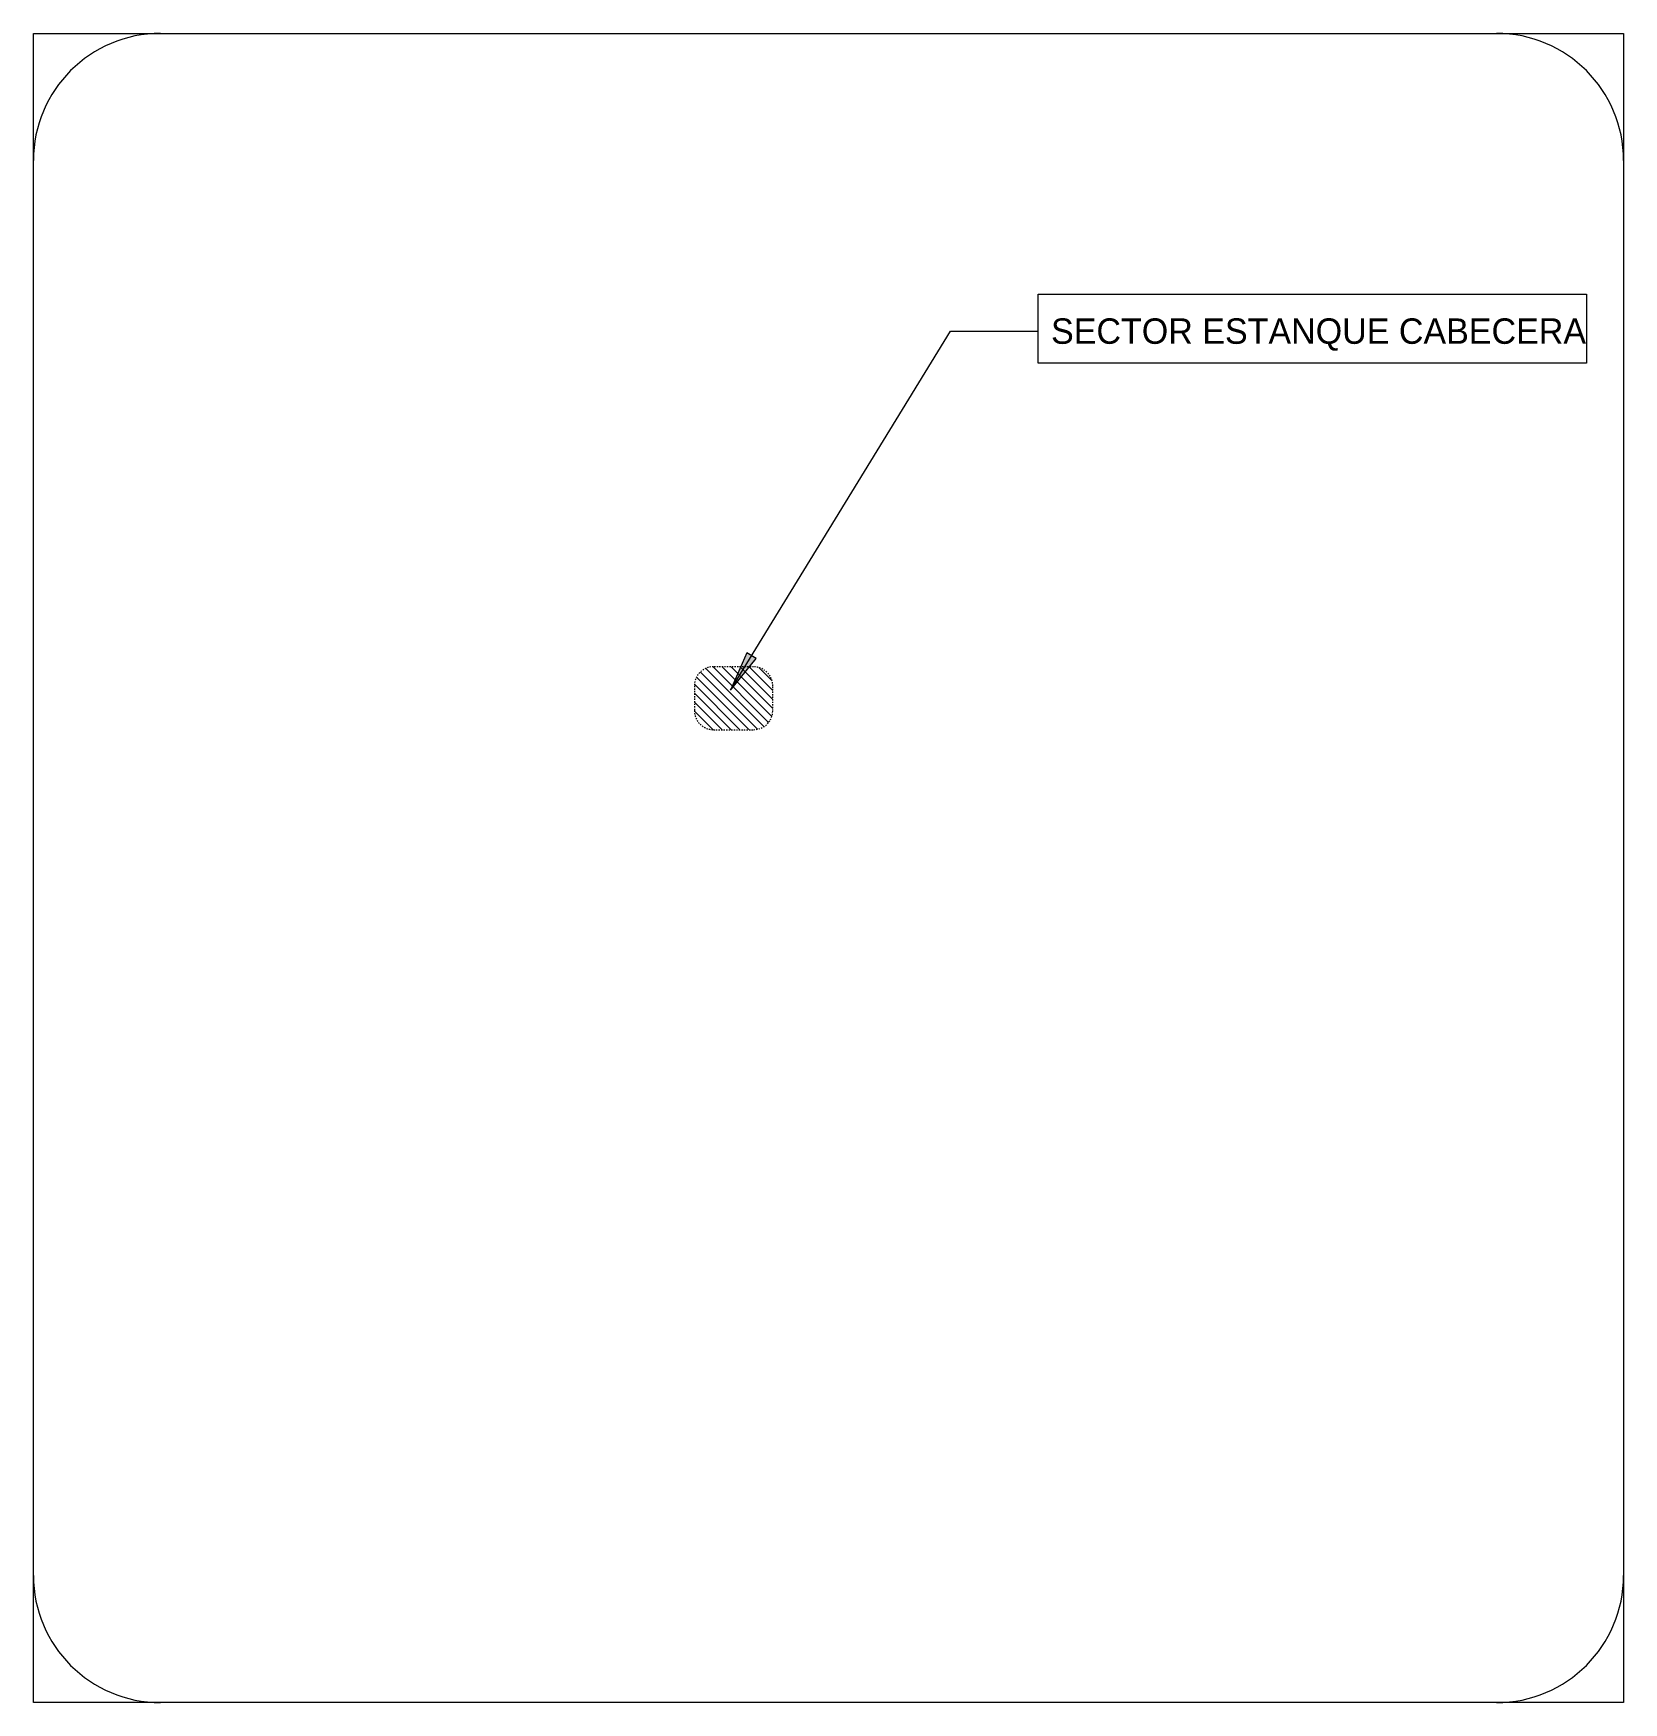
# Model space of a CAD drawing. Header units: metres. Extents: x 118 to 451, y -76 to 55.
# Drawn here: x 117.8 to 242.8, y -75.9 to 55.3 of the extents above; entities that cross this region are included whole.
import ezdxf

# ---------------------------------------------------------------- set-up
doc = ezdxf.new("R2010")
doc.units = ezdxf.units.M
doc.linetypes.add('Aligning Line 1_8_', pattern=[0.00635, 0.003175, -0.003175])
doc.linetypes.add('Dash', pattern=[0.00635, 0.003175, -0.003175])
doc.layers.add('A-DETL', color=7, linetype='Continuous', lineweight=9, true_color=0x00a600)
for name, color, linetype, lineweight in [('A-DETL-GENF', 7, 'Continuous', 9), ('A-DETL-THIN', 7, 'Continuous', 9), ('G-ANNO-REFR', 7, 'Dash', 9), ('G-ANNO-TEXT', 7, 'Continuous', 9)]:
    doc.layers.add(name, color=color, linetype=linetype, lineweight=lineweight)
doc.styles.add('Century Gothic', font='GOTHIC.TTF', dxfattribs={"height": 2})
picture_1 = doc.add_image_def('image1.jpg', size_in_pixel=(9335, 9797))

msp = doc.modelspace()

# ---------------------------------------------------------------- texts
at = {"layer": 'G-ANNO-TEXT', "insert": (197.791, 32.933), "char_height": 2, "width": 49.70463, "attachment_point": 1, "style": 'Century Gothic'}
msp.add_mtext('SECTOR ESTANQUE CABECERA', dxfattribs=at)

# ---------------------------------------------------------------- hatches: boundary and pattern name
at = {"layer": 'A-DETL-GENF', "true_color": 0xff0000}
h = msp.add_hatch(dxfattribs=at)
h.set_pattern_fill('FP_1', color=1, style=0, pattern_type=2)
h.set_pattern_definition([(135, (0, 0), (-0.3535534, -0.3535534), [])])
h.paths.add_polyline_path([(172.491, 0.606), (174.546, 0.612), (174.803, 0.657), (175.049, 0.747), (175.275, 0.878), (175.476, 1.046), (175.644, 1.246), (175.774, 1.472), (175.864, 1.718), (175.909, 1.976), (175.915, 2.106), (175.909, 4.18), (175.864, 4.438), (175.774, 4.683), (175.644, 4.91), (175.476, 5.11), (175.275, 5.278), (175.049, 5.409), (174.803, 5.498), (174.546, 5.544), (174.415, 5.549), (171.125, 5.544), (170.867, 5.498), (170.622, 5.409), (170.395, 5.278), (170.195, 5.11), (170.027, 4.91), (169.896, 4.683), (169.807, 4.438), (169.761, 4.18), (169.755, 4.049), (169.761, 1.976), (169.807, 1.718), (169.896, 1.472), (170.027, 1.246), (170.195, 1.046), (170.395, 0.878), (170.622, 0.747), (170.867, 0.657), (171.125, 0.612), (171.255, 0.606)])
at = {"layer": 'G-ANNO-TEXT'}
msp.add_hatch(color=256, dxfattribs=at).paths.add_polyline_path([(172.584, 3.722), (174.602, 6.21), (173.889, 6.647)])

# ---------------------------------------------------------------- linework, layer by layer
at = {"layer": 'A-DETL', "color": 1, "linetype": 'Aligning Line 1_8_', "lineweight": 18, "true_color": 0xff0000}
for p, q in [((174.415, 5.549), (171.255, 5.549)), ((169.755, 4.049), (169.755, 2.106)), ((175.915, 2.106), (175.915, 4.049)), ((171.255, 0.606), (174.415, 0.606))]:
    msp.add_line(p, q, dxfattribs=at)
for centre, start, end in [((171.255, 4.049), 90, 180), ((174.415, 4.049), 360, 90), ((171.255, 2.106), 180, 270), ((174.415, 2.106), 270, 360)]:
    msp.add_arc(centre, 1.5, start, end, dxfattribs=at)
at = {"layer": 'A-DETL-THIN'}
for p, q in [((127.798, 55.33), (232.798, 55.33)), ((117.798, -65.856), (117.798, 45.33)), ((242.798, 45.33), (242.798, -65.856)), ((232.798, -75.856), (127.798, -75.856))]:
    msp.add_line(p, q, dxfattribs=at)
for centre, start, end in [((127.798, 45.33), 90, 180), ((232.798, 45.33), 0, 90), ((127.798, -65.856), 180, 270), ((232.798, -65.856), 270, 0)]:
    msp.add_arc(centre, 10, start, end, dxfattribs=at)
at = {"layer": 'G-ANNO-TEXT'}
for p, q in [((172.584, 3.722), (189.901, 31.933)), ((189.901, 31.933), (196.791, 31.933)), ((173.889, 6.647), (172.584, 3.722)), ((174.602, 6.21), (173.889, 6.647)), ((172.584, 3.722), (174.602, 6.21))]:
    msp.add_line(p, q, dxfattribs=at)
at = {"layer": 'G-ANNO-TEXT', "flags": 128}
msp.add_lwpolyline([(196.791, 34.843), (239.871, 34.843), (239.871, 29.403), (196.791, 29.403)], close=True, dxfattribs=at)

msp.set_redraw_order([(e.dxf.handle, doc.entitydb.next_handle()) for e in msp.query("TEXT MTEXT ATTDEF DIMENSION ARC_DIMENSION")])  # texts and dimensions are drawn at this point

# ---------------------------------------------------------------- pictures from other files: only their frames are drawn
at = {"layer": 'G-ANNO-REFR'}
image = msp.add_image(picture_1, insert=(117.798, -75.856), size_in_units=(125, 131.186), dxfattribs=at)
image.dxf.flags = 7

doc.saveas('drawing.dxf')
